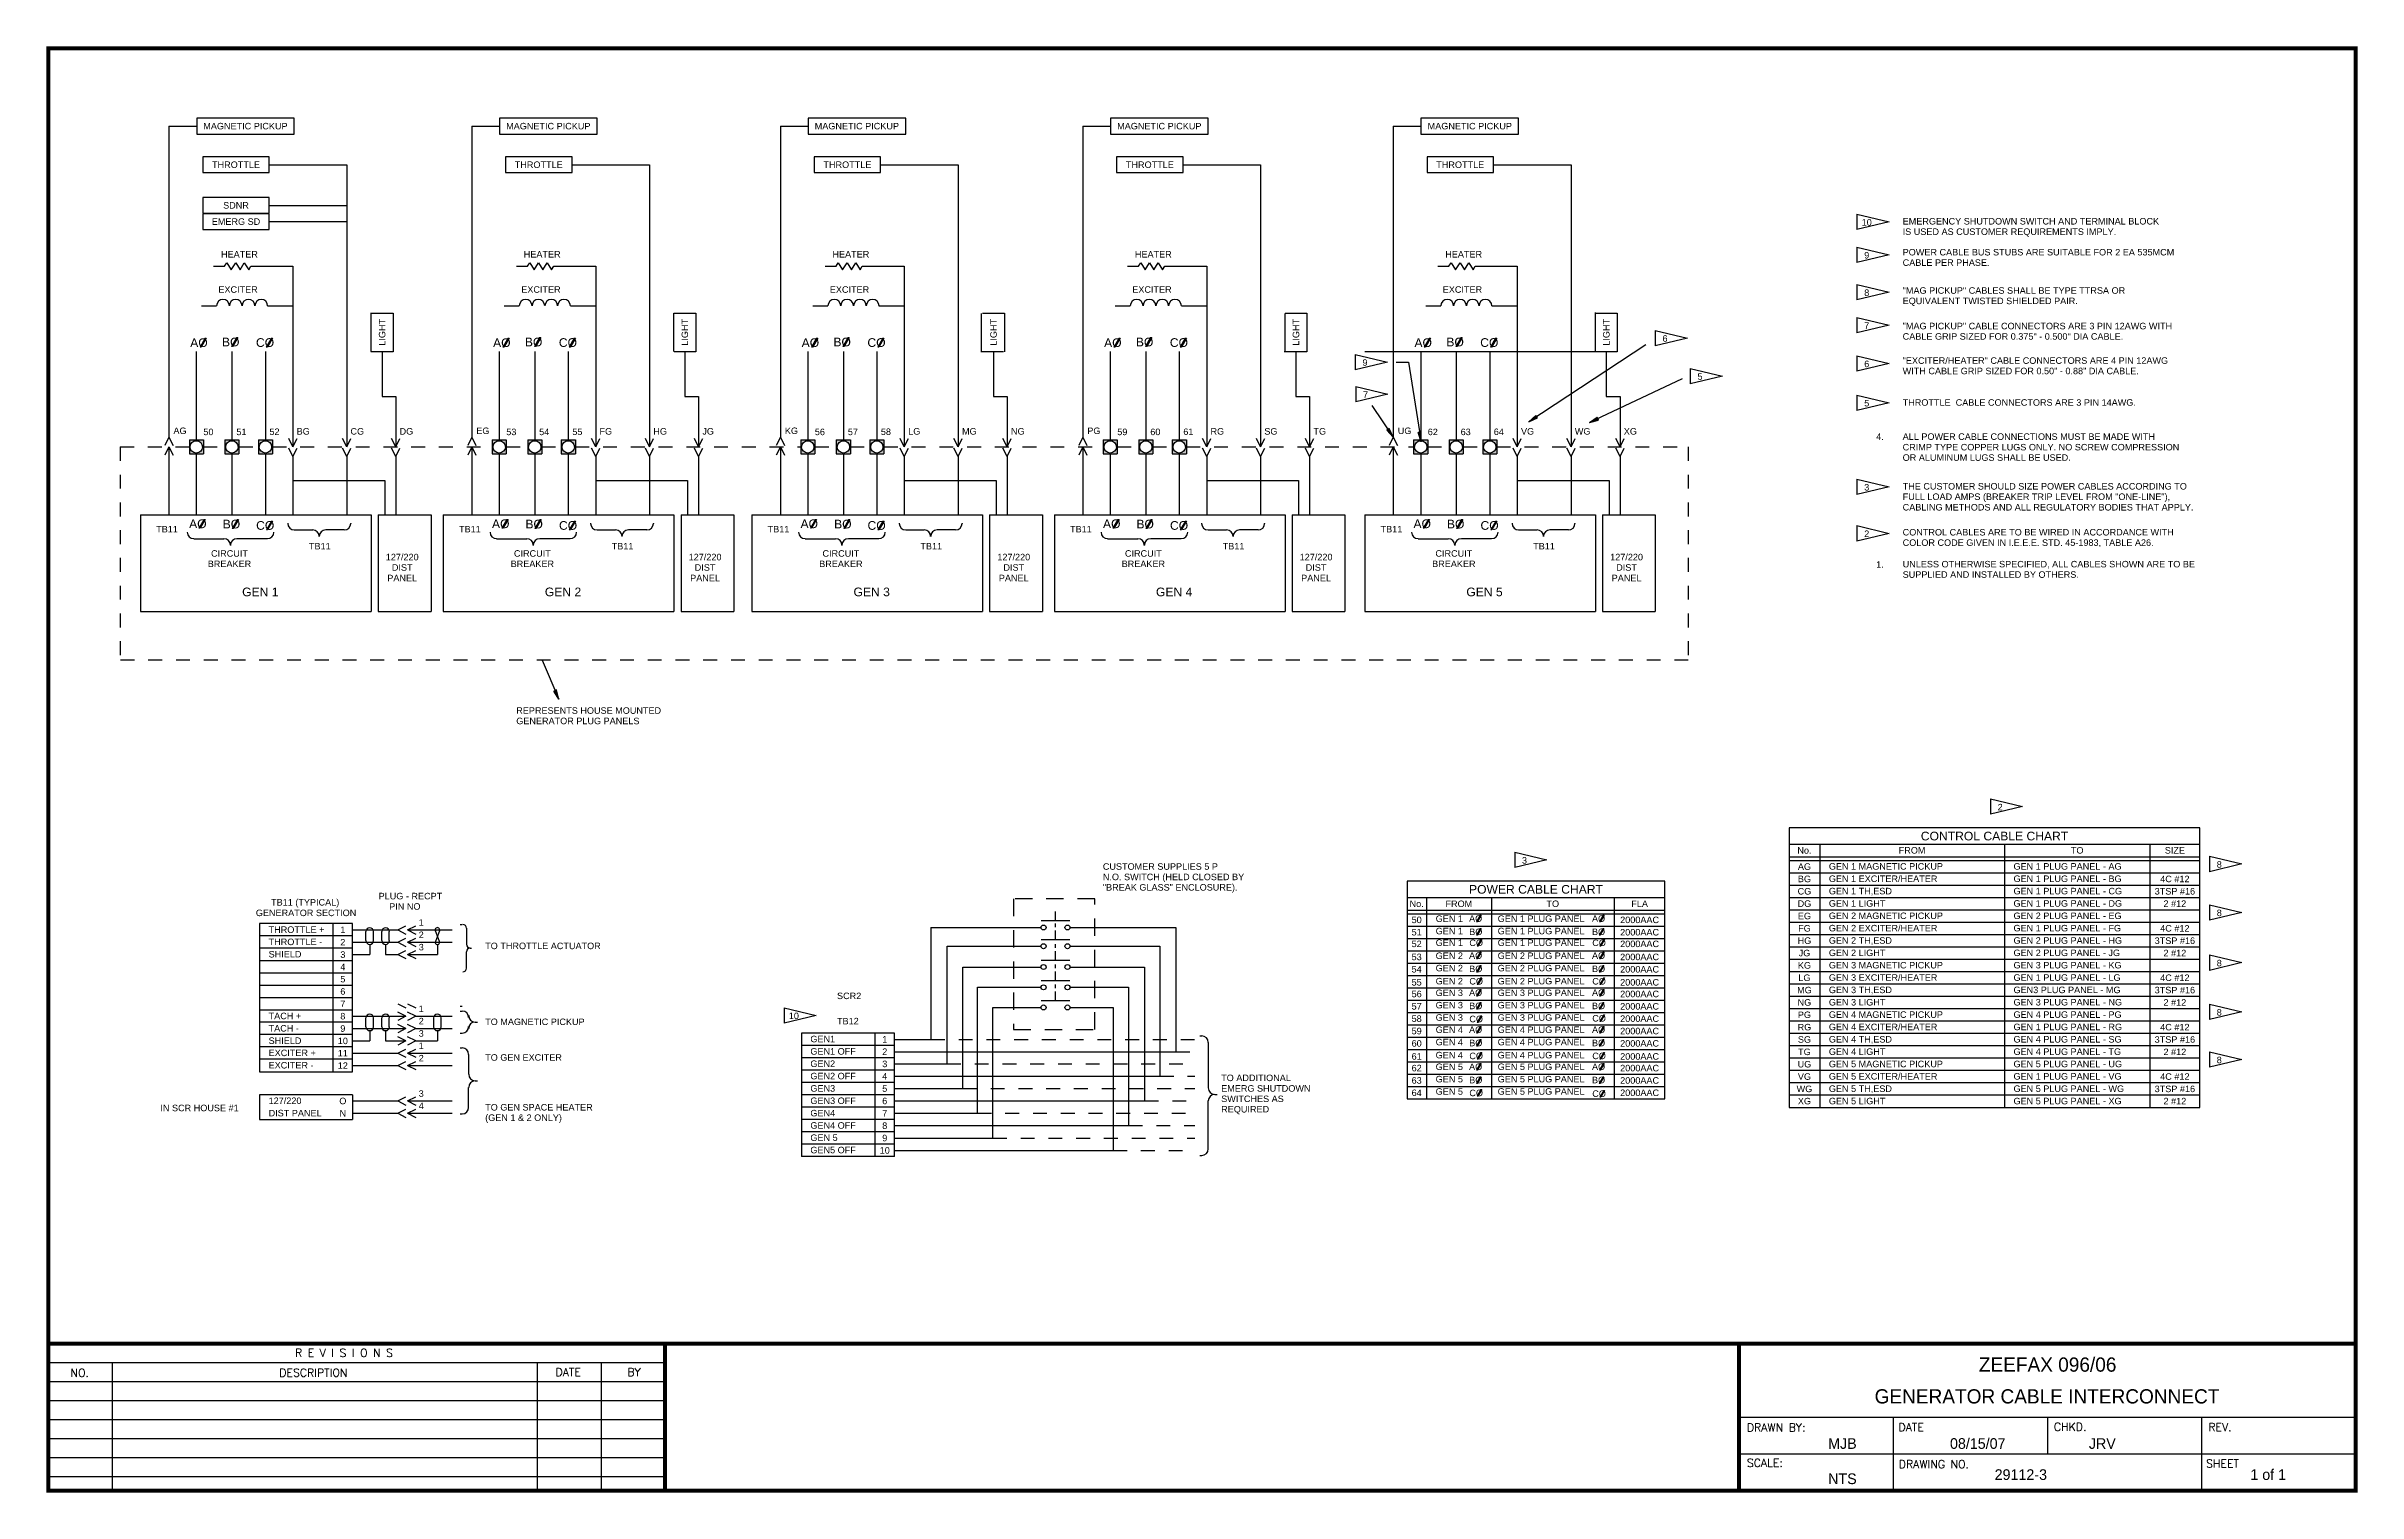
# Model space of a CAD drawing. Extents: x 1.6 to 18.3, y -2.5 to 8.
import ezdxf
from ezdxf.enums import TextEntityAlignment as Align

# ---------------------------------------------------------------- set-up
doc = ezdxf.new("R2010")
doc.units = 0
doc.header["$MEASUREMENT"] = 0
doc.linetypes.add('DASHED2', pattern=[0.375, 0.25, -0.125])
doc.layers.get('0').update_dxf_attribs({"linetype": 'CONTINUOUS'})
doc.layers.add('DRAWING', color=7, linetype='CONTINUOUS')
doc.styles.add('A1', font='A1.shx')
doc.styles.add('ROMAND', font='ROMAND.shx')
doc.styles.get("Standard").update_dxf_attribs({"font": 'ARIAL.TTF'})

msp = doc.modelspace()

# ---------------------------------------------------------------- texts
at = {"color": 7}
for s, height, style, p in [('R E V I S I O N S', 0.05763, 'ROMAND', (3.429, -1.471)), ('NO.', 0.0576, 'ROMAND', (1.811, -1.615)), ('DESCRIPTION', 0.05763, 'ROMAND', (3.316, -1.614)), ('DATE', 0.0576, 'ROMAND', (5.307, -1.61)), ('BY', 0.0576, 'ROMAND', (5.825, -1.609)), ('GENERATOR CABLE INTERCONNECT', 0.10259, 'A1', (14.815, -1.807)), ('DRAWN BY:', 0.0576, 'ROMAND', (13.894, -2.009)), ('DATE', 0.0576, 'ROMAND', (14.987, -2.007)), ('CHKD.', 0.0576, 'ROMAND', (16.107, -2.004)), ('REV.', 0.0576, 'ROMAND', (17.22, -2.006)), ('MJB', 0.0769, 'A1', (14.48, -2.134)), ('08/15/07', 0.0769, 'A1', (15.358, -2.134)), ('JRV', 0.0769, 'A1', (16.359, -2.134)), ('SCALE:', 0.0576, 'ROMAND', (13.894, -2.264)), ('NTS', 0.0769, 'A1', (14.48, -2.388)), ('DRAWING NO.', 0.05763, 'ROMAND', (14.989, -2.273)), ('29112-3', 0.0769, 'A1', (15.68, -2.358)), ('SHEET', 0.0576, 'ROMAND', (17.204, -2.269)), ('1 of 1', 0.0769, 'A1', (17.523, -2.358))]:
    msp.add_text(s, height=height, dxfattribs=dict(at, style=style)).set_placement(p)
at = {"color": 7, "style": 'A1'}
msp.add_text('ZEEFAX 096/06', height=0.10259, dxfattribs=at).set_placement((16.062, -1.578), align=Align.CENTER)
at = {"layer": 'DRAWING', "color": 7}
for s, height, p in [('MAGNETIC PICKUP', 0.04688, (3.072, 7.398)), ('MAGNETIC PICKUP', 0.04688, (5.255, 7.398)), ('MAGNETIC PICKUP', 0.04688, (7.479, 7.398)), ('MAGNETIC PICKUP', 0.04688, (9.659, 7.398)), ('MAGNETIC PICKUP', 0.04688, (11.897, 7.398)), ('THROTTLE', 0.0469, (3.004, 7.12)), ('THROTTLE', 0.0469, (5.186, 7.12)), ('THROTTLE', 0.0469, (7.411, 7.12)), ('THROTTLE', 0.0469, (9.591, 7.12)), ('THROTTLE', 0.0469, (11.828, 7.12)), ('SDNR', 0.0469, (3.004, 6.827)), ('EMERG SD', 0.0469, (3.004, 6.71)), ('No.', 0.0469, (14.309, 2.179)), ('FROM', 0.0469, (15.085, 2.179)), ('CONTROL CABLE CHART', 0.0625, (15.679, 2.282)), ('TO', 0.0469, (16.275, 2.179)), ('SIZE', 0.0469, (16.979, 2.179)), ('AG', 0.0469, (14.309, 2.062)), ('POWER CABLE CHART', 0.0625, (12.374, 1.898)), ('CG', 0.0469, (14.309, 1.884)), ('BG', 0.0469, (14.309, 1.973)), ('3TSP #16', 0.0469, (16.979, 1.884)), ('4C #12', 0.0469, (16.979, 1.973)), ('No.', 0.0469, (11.514, 1.794)), ('50', 0.0469, (11.514, 1.678)), ('FROM', 0.0469, (11.818, 1.794)), ('TO', 0.0469, (12.495, 1.794)), ('2000AAC', 0.0469, (13.121, 1.678)), ('FLA', 0.0469, (13.121, 1.794)), ('DG', 0.0469, (14.309, 1.795)), ('EG', 0.0469, (14.309, 1.706)), ('2 #12', 0.0469, (16.979, 1.795)), ('2', 0.0469, (3.774, 1.517)), ('1', 0.0469, (3.774, 1.606)), ('51', 0.0469, (11.514, 1.589)), ('52', 0.0469, (11.514, 1.505)), ('2000AAC', 0.0469, (13.121, 1.589)), ('2000AAC', 0.0469, (13.121, 1.505)), ('HG', 0.0469, (14.309, 1.528)), ('FG', 0.0469, (14.309, 1.617)), ('3TSP #16', 0.0469, (16.979, 1.528)), ('4C #12', 0.0469, (16.979, 1.617)), ('4', 0.0469, (3.774, 1.339)), ('3', 0.0469, (3.774, 1.428)), ('53', 0.0469, (11.514, 1.411)), ('54', 0.0469, (11.514, 1.322)), ('2000AAC', 0.0469, (13.121, 1.411)), ('2000AAC', 0.0469, (13.121, 1.322)), ('KG', 0.0469, (14.309, 1.35)), ('JG', 0.0469, (14.309, 1.439)), ('2 #12', 0.0469, (16.979, 1.439)), ('5', 0.0469, (3.774, 1.251)), ('6', 0.0469, (3.774, 1.162)), ('55', 0.0469, (11.514, 1.228)), ('56', 0.0469, (11.514, 1.144)), ('2000AAC', 0.0469, (13.121, 1.228)), ('2000AAC', 0.0469, (13.121, 1.144)), ('MG', 0.0469, (14.309, 1.172)), ('LG', 0.0469, (14.309, 1.261)), ('3TSP #16', 0.0469, (16.979, 1.172)), ('4C #12', 0.0469, (16.979, 1.261)), ('7', 0.0469, (3.774, 1.073)), ('8', 0.0469, (3.774, 0.984)), ('57', 0.0469, (11.514, 1.055)), ('2000AAC', 0.0469, (13.121, 1.055)), ('NG', 0.0469, (14.309, 1.083)), ('PG', 0.0469, (14.309, 0.994)), ('2 #12', 0.0469, (16.979, 1.083)), ('9', 0.0469, (3.774, 0.895)), ('1', 0.0469, (7.68, 0.817)), ('58', 0.0469, (11.514, 0.966)), ('59', 0.0469, (11.514, 0.877)), ('2000AAC', 0.0469, (13.121, 0.966)), ('2000AAC', 0.0469, (13.121, 0.877)), ('RG', 0.0469, (14.309, 0.905)), ('SG', 0.0469, (14.309, 0.816)), ('3TSP #16', 0.0469, (16.979, 0.816)), ('4C #12', 0.0469, (16.979, 0.905)), ('10', 0.0469, (3.774, 0.806)), ('11', 0.0469, (3.774, 0.717)), ('2', 0.0469, (7.68, 0.728)), ('60', 0.0469, (11.514, 0.788)), ('61', 0.0469, (11.514, 0.694)), ('2000AAC', 0.0469, (13.121, 0.788)), ('2000AAC', 0.0469, (13.121, 0.694)), ('TG', 0.0469, (14.309, 0.727)), ('2 #12', 0.0469, (16.979, 0.727)), ('12', 0.0469, (3.774, 0.628)), ('4', 0.0469, (7.68, 0.551)), ('3', 0.0469, (7.68, 0.64)), ('62', 0.0469, (11.514, 0.61)), ('63', 0.0469, (11.514, 0.521)), ('2000AAC', 0.0469, (13.121, 0.61)), ('2000AAC', 0.0469, (13.121, 0.521)), ('VG', 0.0469, (14.309, 0.549)), ('UG', 0.0469, (14.309, 0.638)), ('4C #12', 0.0469, (16.979, 0.549)), ('O', 0.0469, (3.774, 0.373)), ('5', 0.0469, (7.68, 0.462)), ('6', 0.0469, (7.68, 0.373)), ('64', 0.0469, (11.514, 0.432)), ('2000AAC', 0.0469, (13.121, 0.432)), ('WG', 0.0469, (14.309, 0.46)), ('XG', 0.0469, (14.309, 0.372)), ('3TSP #16', 0.0469, (16.979, 0.46)), ('2 #12', 0.0469, (16.979, 0.372)), ('N', 0.0469, (3.774, 0.284)), ('8', 0.0469, (7.68, 0.195)), ('7', 0.0469, (7.68, 0.284)), ('10', 0.0469, (7.68, 0.017)), ('9', 0.0469, (7.68, 0.106))]:
    msp.add_text(s, height=height, dxfattribs=at).set_placement(p, align=Align.MIDDLE_CENTER)
for s, p in [('10', (14.758, 6.681)), ('9', (14.758, 6.444)), ('8', (14.758, 6.174)), ('6', (13.304, 5.844)), ('7', (14.758, 5.937)), ('9', (11.142, 5.671)), ('6', (14.758, 5.661)), ('5', (13.556, 5.57)), ('7', (11.145, 5.439)), ('5', (14.758, 5.378)), ('3', (14.758, 4.772)), ('TB11', (2.507, 4.47)), ('TB11', (4.69, 4.47)), ('TB11', (6.914, 4.47)), ('TB11', (9.094, 4.47)), ('TB11', (11.332, 4.47)), ('CIRCUIT', (2.957, 4.295)), ('TB11', (3.608, 4.347)), ('CIRCUIT', (5.14, 4.295)), ('TB11', (5.79, 4.347)), ('CIRCUIT', (7.364, 4.295)), ('TB11', (8.015, 4.347)), ('CIRCUIT', (9.544, 4.295)), ('TB11', (10.194, 4.347)), ('CIRCUIT', (11.782, 4.295)), ('TB11', (12.432, 4.347)), ('2', (14.758, 4.437)), ('BREAKER', (2.957, 4.22)), ('127/220', (4.202, 4.269)), ('PANEL', (4.202, 4.118)), ('DIST', (4.202, 4.194)), ('BREAKER', (5.14, 4.22)), ('127/220', (6.385, 4.269)), ('PANEL', (6.385, 4.118)), ('DIST', (6.385, 4.194)), ('BREAKER', (7.364, 4.22)), ('127/220', (8.61, 4.269)), ('PANEL', (8.61, 4.118)), ('DIST', (8.61, 4.194)), ('BREAKER', (9.544, 4.22)), ('127/220', (10.789, 4.269)), ('PANEL', (10.789, 4.118)), ('DIST', (10.789, 4.194)), ('BREAKER', (11.782, 4.22)), ('127/220', (13.027, 4.269)), ('PANEL', (13.027, 4.118)), ('DIST', (13.027, 4.194)), ('2', (15.72, 2.467)), ('3', (12.291, 2.083)), ('8', (17.299, 2.054)), ('8', (17.299, 1.705)), ('8', (17.299, 1.343)), ('10', (7.025, 0.963)), ('8', (17.299, 0.988)), ('8', (17.299, 0.645))]:
    msp.add_text(s, height=0.0469, dxfattribs=at).set_placement(p, align=Align.CENTER)
for s, height, p in [('EMERGENCY SHUTDOWN SWITCH AND TERMINAL BLOCK', 0.04688, (15.017, 6.689)), ('HEATER', 0.0469, (2.896, 6.451)), ('HEATER', 0.0469, (5.078, 6.451)), ('HEATER', 0.0469, (7.303, 6.451)), ('HEATER', 0.0469, (9.483, 6.451)), ('HEATER', 0.0469, (11.72, 6.451)), ('POWER CABLE BUS STUBS ARE SUITABLE FOR 2 EA 535MCM', 0.04688, (15.017, 6.466)), ('IS USED AS CUSTOMER REQUIREMENTS IMPLY.', 0.04688, (15.017, 6.614)), ('CABLE PER PHASE.', 0.04688, (15.017, 6.391)), ('EXCITER', 0.0469, (2.877, 6.197)), ('EXCITER', 0.0469, (5.06, 6.197)), ('EXCITER', 0.0469, (7.284, 6.197)), ('EXCITER', 0.0469, (9.464, 6.197)), ('EXCITER', 0.0469, (11.702, 6.197)), ('"MAG PICKUP" CABLES SHALL BE TYPE TTRSA OR', 0.04688, (15.017, 6.19)), ('EQUIVALENT TWISTED SHIELDED PAIR.', 0.04688, (15.017, 6.115)), ('"MAG PICKUP" CABLE CONNECTORS ARE 3 PIN 12AWG WITH', 0.04688, (15.017, 5.934)), ('CABLE GRIP SIZED FOR 0.375" - 0.500" DIA CABLE.', 0.04688, (15.017, 5.859)), ('"EXCITER/HEATER" CABLE CONNECTORS ARE 4 PIN 12AWG', 0.04688, (15.017, 5.685)), ('WITH CABLE GRIP SIZED FOR 0.50" - 0.88" DIA CABLE.', 0.04688, (15.017, 5.61)), ('THROTTLE  CABLE CONNECTORS ARE 3 PIN 14AWG.', 0.04688, (15.017, 5.383)), ('AG', 0.0469, (2.553, 5.179)), ('50', 0.0469, (2.769, 5.171)), ('51', 0.0469, (3.007, 5.171)), ('52', 0.0469, (3.245, 5.172)), ('BG', 0.0469, (3.441, 5.175)), ('CG', 0.0469, (3.829, 5.175)), ('DG', 0.0469, (4.183, 5.175)), ('EG', 0.0469, (4.736, 5.179)), ('53', 0.0469, (4.952, 5.171)), ('54', 0.0469, (5.189, 5.171)), ('55', 0.0469, (5.428, 5.172)), ('FG', 0.0469, (5.624, 5.175)), ('HG', 0.0469, (6.012, 5.175)), ('JG', 0.0469, (6.365, 5.175)), ('KG', 0.0469, (6.96, 5.179)), ('56', 0.0469, (7.176, 5.171)), ('57', 0.0469, (7.414, 5.171)), ('58', 0.0469, (7.652, 5.172)), ('LG', 0.0469, (7.849, 5.175)), ('MG', 0.0469, (8.237, 5.175)), ('NG', 0.0469, (8.59, 5.175)), ('PG', 0.0469, (9.14, 5.179)), ('59', 0.0469, (9.356, 5.171)), ('60', 0.0469, (9.594, 5.171)), ('61', 0.0469, (9.832, 5.172)), ('RG', 0.0469, (10.028, 5.175)), ('SG', 0.0469, (10.416, 5.175)), ('TG', 0.0469, (10.77, 5.175)), ('UG', 0.0469, (11.378, 5.179)), ('62', 0.0469, (11.594, 5.171)), ('63', 0.0469, (11.831, 5.171)), ('64', 0.0469, (12.07, 5.172)), ('VG', 0.0469, (12.266, 5.175)), ('WG', 0.0469, (12.654, 5.175)), ('XG', 0.0469, (13.007, 5.175)), ('4.', 0.0469, (14.826, 5.137)), ('ALL POWER CABLE CONNECTIONS MUST BE MADE WITH', 0.04688, (15.017, 5.137)), ('CRIMP TYPE COPPER LUGS ONLY. NO SCREW COMPRESSION', 0.04688, (15.017, 5.061)), ('OR ALUMINUM LUGS SHALL BE USED.', 0.04688, (15.017, 4.986)), ('THE CUSTOMER SHOULD SIZE POWER CABLES ACCORDING TO', 0.04688, (15.017, 4.779)), ('CABLING METHODS AND ALL REGULATORY BODIES THAT APPLY.', 0.04688, (15.017, 4.628)), ('FULL LOAD AMPS (BREAKER TRIP LEVEL FROM "ONE-LINE"),', 0.04688, (15.017, 4.704)), ('CONTROL CABLES ARE TO BE WIRED IN ACCORDANCE WITH', 0.04688, (15.017, 4.448)), ('COLOR CODE GIVEN IN I.E.E.E. STD. 45-1983, TABLE A26.', 0.04688, (15.017, 4.373)), ('1.', 0.0469, (14.826, 4.216)), ('SUPPLIED AND INSTALLED BY OTHERS. ', 0.04688, (15.017, 4.143)), ('UNLESS OTHERWISE SPECIFIED, ALL CABLES SHOWN ARE TO BE', 0.04688, (15.017, 4.218)), ('GEN 1', 0.0625, (3.048, 4.01)), ('GEN 2', 0.0625, (5.23, 4.01)), ('GEN 3', 0.0625, (7.455, 4.01)), ('GEN 4', 0.0625, (9.635, 4.01)), ('GEN 5', 0.0625, (11.872, 4.01)), ('REPRESENTS HOUSE MOUNTED', 0.04688, (5.024, 3.163)), ('GENERATOR PLUG PANELS', 0.04688, (5.024, 3.088)), ('CUSTOMER SUPPLIES 5 P', 0.04688, (9.252, 2.039)), ('N.O. SWITCH (HELD CLOSED BY', 0.04688, (9.252, 1.964)), ('GEN 1 MAGNETIC PICKUP', 0.04688, (14.485, 2.04)), ('GEN 1 EXCITER/HEATER', 0.04688, (14.485, 1.951)), ('GEN 1 PLUG PANEL - AG', 0.04688, (15.816, 2.04)), ('PLUG - RECPT', 0.04688, (4.032, 1.826)), ('"BREAK GLASS" ENCLOSURE).', 0.04688, (9.252, 1.889)), ('GEN 1 TH,ESD', 0.04688, (14.485, 1.862)), ('GEN 1 PLUG PANEL - BG', 0.04688, (15.816, 1.951)), ('GEN 1 PLUG PANEL - CG', 0.04688, (15.816, 1.862)), ('GENERATOR SECTION', 0.04688, (3.147, 1.705)), ('TB11 (TYPICAL)', 0.04688, (3.257, 1.781)), ('PIN NO', 0.0469, (4.108, 1.751)), ('1', 0.0469, (4.321, 1.636)), ('GEN 1', 0.0469, (11.651, 1.663)), ('GEN 1 PLUG PANEL', 0.04688, (12.098, 1.663)), ('GEN 1 LIGHT', 0.04688, (14.485, 1.773)), ('GEN 2 MAGNETIC PICKUP', 0.04688, (14.485, 1.684)), ('GEN 1 PLUG PANEL - DG', 0.04688, (15.816, 1.773)), ('GEN 2 PLUG PANEL - EG', 0.04688, (15.816, 1.684)), ('THROTTLE +', 0.0469, (3.239, 1.584)), ('THROTTLE -', 0.0469, (3.239, 1.496)), ('3', 0.0469, (4.321, 1.458)), ('2', 0.0469, (4.321, 1.547)), ('TO THROTTLE ACTUATOR', 0.04688, (4.8, 1.467)), ('GEN 1', 0.0469, (11.651, 1.574)), ('GEN 1', 0.0469, (11.651, 1.49)), ('GEN 1 PLUG PANEL', 0.04688, (12.098, 1.574)), ('GEN 1 PLUG PANEL', 0.04688, (12.098, 1.49)), ('GEN 2 EXCITER/HEATER', 0.04688, (14.485, 1.595)), ('GEN 2 TH,ESD', 0.04688, (14.485, 1.506)), ('GEN 1 PLUG PANEL - FG', 0.04688, (15.816, 1.595)), ('GEN 2 PLUG PANEL - HG', 0.04688, (15.816, 1.506)), ('SHIELD', 0.0469, (3.239, 1.407)), ('GEN 2', 0.0469, (11.651, 1.396)), ('GEN 2', 0.0469, (11.651, 1.307)), ('GEN 2 PLUG PANEL', 0.04688, (12.098, 1.396)), ('GEN 2 PLUG PANEL', 0.04688, (12.098, 1.307)), ('GEN 2 LIGHT', 0.04688, (14.485, 1.417)), ('GEN 3 MAGNETIC PICKUP', 0.04688, (14.485, 1.328)), ('GEN 2 PLUG PANEL - JG', 0.04688, (15.816, 1.417)), ('GEN 3 PLUG PANEL - KG', 0.04688, (15.816, 1.328)), ('GEN 2', 0.0469, (11.651, 1.213)), ('GEN 3', 0.0469, (11.651, 1.129)), ('GEN 2 PLUG PANEL', 0.04688, (12.098, 1.213)), ('GEN 3 PLUG PANEL', 0.04688, (12.098, 1.129)), ('GEN 3 EXCITER/HEATER', 0.04688, (14.485, 1.239)), ('GEN 3 TH,ESD', 0.04688, (14.485, 1.15)), ('GEN 1 PLUG PANEL - LG', 0.04688, (15.816, 1.239)), ('GEN3 PLUG PANEL - MG', 0.04688, (15.816, 1.15)), ('TACH +', 0.0469, (3.239, 0.962)), ('1', 0.0469, (4.321, 1.014)), ('SCR2', 0.0469, (7.336, 1.107)), ('GEN 3', 0.0469, (11.651, 1.04)), ('GEN 3 PLUG PANEL', 0.04688, (12.098, 1.04)), ('GEN 3 LIGHT', 0.04688, (14.485, 1.061)), ('GEN 4 MAGNETIC PICKUP', 0.04688, (14.485, 0.972)), ('GEN 3 PLUG PANEL - NG', 0.04688, (15.816, 1.061)), ('GEN 4 PLUG PANEL - PG', 0.04688, (15.816, 0.972)), ('TACH -', 0.0469, (3.239, 0.873)), ('3', 0.0469, (4.321, 0.836)), ('2', 0.0469, (4.321, 0.925)), ('TO MAGNETIC PICKUP', 0.04688, (4.8, 0.92)), ('GEN1 ', 0.0469, (7.144, 0.796)), ('TB12', 0.0469, (7.336, 0.925)), ('GEN 3', 0.0469, (11.651, 0.951)), ('GEN 4', 0.0469, (11.651, 0.863)), ('GEN 3 PLUG PANEL', 0.04688, (12.098, 0.951)), ('GEN 4 PLUG PANEL', 0.04688, (12.098, 0.863)), ('GEN 4 EXCITER/HEATER', 0.04688, (14.485, 0.883)), ('GEN 4 TH,ESD', 0.04688, (14.485, 0.794)), ('GEN 1 PLUG PANEL - RG', 0.04688, (15.816, 0.883)), ('GEN 4 PLUG PANEL - SG', 0.04688, (15.816, 0.794)), ('SHIELD', 0.0469, (3.239, 0.784)), ('EXCITER +', 0.0469, (3.239, 0.696)), ('2', 0.0469, (4.321, 0.658)), ('1', 0.0469, (4.321, 0.747)), ('TO GEN EXCITER', 0.04688, (4.8, 0.663)), ('GEN1 OFF', 0.0469, (7.144, 0.707)), ('GEN 4', 0.0469, (11.651, 0.774)), ('GEN 4', 0.0469, (11.651, 0.68)), ('GEN 4 PLUG PANEL', 0.04688, (12.098, 0.774)), ('GEN 4 PLUG PANEL', 0.04688, (12.098, 0.68)), ('GEN 4 LIGHT', 0.04688, (14.485, 0.705)), ('GEN 4 PLUG PANEL - TG', 0.04688, (15.816, 0.705)), ('EXCITER -', 0.0469, (3.239, 0.607)), ('GEN2', 0.0469, (7.144, 0.618)), ('GEN2 OFF', 0.0469, (7.144, 0.529)), ('TO ADDITIONAL', 0.04688, (10.105, 0.516)), ('GEN 5', 0.0469, (11.651, 0.596)), ('GEN 5', 0.0469, (11.651, 0.507)), ('GEN 5 PLUG PANEL', 0.04688, (12.098, 0.596)), ('GEN 5 PLUG PANEL', 0.04688, (12.098, 0.507)), ('GEN 5 MAGNETIC PICKUP', 0.04688, (14.485, 0.616)), ('GEN 5 EXCITER/HEATER', 0.04688, (14.485, 0.527)), ('GEN 5 PLUG PANEL - UG', 0.04688, (15.816, 0.616)), ('GEN 1 PLUG PANEL - VG', 0.04688, (15.816, 0.527)), ('IN SCR HOUSE #1', 0.04688, (2.459, 0.299)), ('127/220', 0.0469, (3.239, 0.351)), ('4', 0.0469, (4.321, 0.314)), ('3', 0.0469, (4.321, 0.403)), ('TO GEN SPACE HEATER', 0.04688, (4.8, 0.304)), ('GEN3', 0.0469, (7.144, 0.44)), ('GEN3 OFF', 0.0469, (7.144, 0.351)), ('SWITCHES AS', 0.04688, (10.105, 0.365)), ('EMERG SHUTDOWN', 0.04688, (10.105, 0.44)), ('REQUIRED', 0.0469, (10.105, 0.29)), ('GEN 5', 0.0469, (11.651, 0.418)), ('GEN 5 PLUG PANEL', 0.04688, (12.098, 0.418)), ('GEN 5 TH,ESD', 0.04688, (14.485, 0.438)), ('GEN 5 LIGHT', 0.04688, (14.485, 0.349)), ('GEN 5 PLUG PANEL - WG', 0.04688, (15.816, 0.438)), ('GEN 5 PLUG PANEL - XG', 0.04688, (15.816, 0.349)), ('DIST PANEL', 0.0469, (3.239, 0.262)), ('(GEN 1 & 2 ONLY)', 0.04688, (4.8, 0.229)), ('GEN4', 0.0469, (7.144, 0.262)), ('GEN4 OFF', 0.0469, (7.144, 0.173)), ('GEN 5', 0.0469, (7.144, 0.085)), ('GEN5 OFF', 0.0469, (7.144, -0.004))]:
    msp.add_text(s, height=height, dxfattribs=at).set_placement(p)
for p in [(4.057, 5.912), (6.239, 5.912), (8.464, 5.912), (10.644, 5.912), (12.881, 5.912)]:
    msp.add_text('LIGHT', height=0.0469, rotation=90, dxfattribs=at).set_placement(p, align=Align.MIDDLE_CENTER)

# ---------------------------------------------------------------- blocks, each defined once
blk = doc.blocks.new('resistor')
for p, q in [((0, 0), (0.016, 0.025)), ((0.016, 0.025), (0.047, -0.025)), ((0.047, -0.025), (0.08, 0.025)), ((0.08, 0.025), (0.111, -0.025)), ((0.111, -0.025), (0.142, 0.025)), ((0.142, 0.025), (0.174, -0.025)), ((0.174, -0.025), (0.189, 0))]:
    blk.add_line(p, q)
blk = doc.blocks.new('coil')
for centre in [(0.046, 0), (0.138, 0), (0.23, 0), (0.322, 0)]:
    blk.add_arc(centre, 0.046, 0, 180)
blk = doc.blocks.new('A_phase')
h = blk.add_hatch(color=256)
h.paths.add_polyline_path([(0.1, -0.033), (0.108, -0.033), (0.145, 0.031), (0.137, 0.031)], flags=16)
h.paths.add_polyline_path([(0.01, -0.05), (0.165, -0.05), (0.165, 0.047), (0.01, 0.047)], flags=9)
for p, q in [((0.137, 0.031), (0.1, -0.033)), ((0.145, 0.031), (0.108, -0.033)), ((0.137, 0.031), (0.145, 0.031)), ((0.108, -0.033), (0.1, -0.033))]:
    blk.add_line(p, q)
blk.add_text('AO', height=0.0625).set_placement((0.029, -0.032))
blk = doc.blocks.new('B_phase')
h = blk.add_hatch(color=256)
h.paths.add_polyline_path([(0.094, -0.031), (0.101, -0.031), (0.139, 0.033), (0.131, 0.033)], flags=16)
h.paths.add_polyline_path([(0.01, -0.048), (0.158, -0.048), (0.158, 0.049), (0.01, 0.049)], flags=9)
for p, q in [((0.131, 0.033), (0.094, -0.031)), ((0.139, 0.033), (0.101, -0.031)), ((0.131, 0.033), (0.139, 0.033)), ((0.101, -0.031), (0.094, -0.031))]:
    blk.add_line(p, q)
blk.add_text('BO', height=0.0625).set_placement((0.025, -0.03))
blk = doc.blocks.new('C_phase')
h = blk.add_hatch(color=256)
h.paths.add_polyline_path([(0.099, -0.026), (0.107, -0.026), (0.144, 0.038), (0.136, 0.038)], flags=16)
h.paths.add_polyline_path([(0.013, -0.043), (0.168, -0.043), (0.168, 0.054), (0.013, 0.054)], flags=9)
for p, q in [((0.136, 0.038), (0.099, -0.026)), ((0.144, 0.038), (0.107, -0.026)), ((0.136, 0.038), (0.144, 0.038)), ((0.107, -0.026), (0.099, -0.026))]:
    blk.add_line(p, q)
blk.add_text('CO', height=0.0625).set_placement((0.025, -0.025))
blk = doc.blocks.new('pot_arrow')
blk.add_hatch(color=256).paths.add_polyline_path([(-0.068, 0.011), (-0.068, -0.011), (0, 0)])
for p, q in [((-0.068, 0.011), (-0.068, -0.011)), ((0, 0), (-0.068, 0.011)), ((0, 0), (-0.068, -0.011))]:
    blk.add_line(p, q)

# ---------------------------------------------------------------- hatches: boundary and pattern name
at = {"layer": 'DRAWING'}
h = msp.add_hatch(color=7, dxfattribs=at)
h.paths.add_polyline_path([(3.267, 5.137), (3.166, 5.137), (3.166, 5.036), (3.267, 5.036)])
h.paths.add_polyline_path([(3.172, 5.086, -1), (3.261, 5.086, -1)], flags=16)
h.paths.add_polyline_path([(3.025, 5.137), (2.924, 5.137), (2.924, 5.036), (3.025, 5.036)])
h.paths.add_polyline_path([(2.93, 5.086, -1), (3.019, 5.086, -1)], flags=16)
h.paths.add_polyline_path([(2.769, 5.137), (2.668, 5.137), (2.668, 5.036), (2.769, 5.036)])
h.paths.add_polyline_path([(2.674, 5.086, -1), (2.763, 5.086, -1)], flags=16)
h = msp.add_hatch(color=7, dxfattribs=at)
h.paths.add_polyline_path([(7.176, 5.137), (7.075, 5.137), (7.075, 5.036), (7.176, 5.036)])
h.paths.add_polyline_path([(7.081, 5.086, -1), (7.17, 5.086, -1)], flags=16)
h.paths.add_polyline_path([(7.432, 5.137), (7.331, 5.137), (7.331, 5.036), (7.432, 5.036)])
h.paths.add_polyline_path([(7.337, 5.086, -1), (7.426, 5.086, -1)], flags=16)
h.paths.add_polyline_path([(7.674, 5.137), (7.573, 5.137), (7.573, 5.036), (7.674, 5.036)])
h.paths.add_polyline_path([(7.579, 5.086, -1), (7.668, 5.086, -1)], flags=16)
h.paths.add_polyline_path([(5.45, 5.137), (5.348, 5.137), (5.348, 5.036), (5.45, 5.036)])
h.paths.add_polyline_path([(5.355, 5.086, -1), (5.443, 5.086, -1)], flags=16)
h.paths.add_polyline_path([(5.208, 5.137), (5.107, 5.137), (5.107, 5.036), (5.208, 5.036)])
h.paths.add_polyline_path([(5.113, 5.086, -1), (5.202, 5.086, -1)], flags=16)
h.paths.add_polyline_path([(4.952, 5.137), (4.85, 5.137), (4.85, 5.036), (4.952, 5.036)])
h.paths.add_polyline_path([(4.857, 5.086, -1), (4.945, 5.086, -1)], flags=16)
h = msp.add_hatch(color=7, dxfattribs=at)
h.paths.add_polyline_path([(11.499, 5.086, -0.427958), (11.545, 5.131), (11.543, 5.137), (11.492, 5.137), (11.492, 5.036), (11.594, 5.036), (11.594, 5.137), (11.547, 5.137), (11.547, 5.13, -0.387066), (11.587, 5.086, -1)])
h.paths.add_polyline_path([(11.85, 5.137), (11.749, 5.137), (11.749, 5.036), (11.85, 5.036)])
h.paths.add_polyline_path([(11.755, 5.086, -1), (11.844, 5.086, -1)], flags=16)
h.paths.add_polyline_path([(12.091, 5.137), (11.99, 5.137), (11.99, 5.036), (12.091, 5.036)])
h.paths.add_polyline_path([(11.997, 5.086, -1), (12.085, 5.086, -1)], flags=16)
h.paths.add_polyline_path([(9.854, 5.137), (9.752, 5.137), (9.752, 5.036), (9.854, 5.036)])
h.paths.add_polyline_path([(9.759, 5.086, -1), (9.847, 5.086, -1)], flags=16)
h.paths.add_polyline_path([(9.612, 5.137), (9.511, 5.137), (9.511, 5.036), (9.612, 5.036)])
h.paths.add_polyline_path([(9.517, 5.086, -1), (9.606, 5.086, -1)], flags=16)
h.paths.add_polyline_path([(9.356, 5.137), (9.255, 5.137), (9.255, 5.036), (9.356, 5.036)])
h.paths.add_polyline_path([(9.261, 5.086, -1), (9.35, 5.086, -1)], flags=16)

# ---------------------------------------------------------------- linework, layer by layer
at = {"color": 7}
for p, q in [((1.651, -1.376), (1.651, -2.436)), ((1.651, -1.512), (6.096, -1.512)), ((1.651, -1.649), (6.096, -1.649)), ((2.112, -1.512), (2.112, -2.436)), ((5.174, -1.512), (5.174, -2.436)), ((5.635, -1.512), (5.635, -2.436)), ((1.651, -1.786), (6.096, -1.786)), ((1.651, -1.923), (6.096, -1.923)), ((13.838, -1.906), (18.283, -1.906)), ((14.949, -1.906), (14.949, -2.436)), ((16.06, -1.906), (16.06, -2.171)), ((17.172, -1.906), (17.172, -2.436)), ((1.651, -2.06), (6.096, -2.06)), ((1.651, -2.197), (6.096, -2.197)), ((13.838, -2.171), (18.283, -2.171)), ((1.651, -2.334), (6.096, -2.334))]:
    msp.add_line(p, q, dxfattribs=at)
at = {"color": 7, "const_width": 0.0288}
msp.add_lwpolyline([(18.283, -2.436), (18.283, 7.959), (1.651, 7.959), (1.651, -2.436)], close=True, dxfattribs=at)
for points in [[(1.651, -1.376), (18.283, -1.376)], [(6.096, -1.376), (6.096, -2.436)], [(13.838, -2.436), (13.838, -1.376)]]:
    msp.add_lwpolyline(points, dxfattribs=at)
at = {"layer": 'DRAWING', "color": 7}
for p, q in [((2.521, 7.398), (2.521, 5.156)), ((2.521, 7.398), (2.721, 7.398)), ((2.721, 7.455), (2.721, 7.341)), ((3.424, 7.455), (2.721, 7.455)), ((2.721, 7.341), (3.424, 7.341)), ((3.424, 7.341), (3.424, 7.455)), ((4.703, 7.398), (4.703, 5.156)), ((4.703, 7.398), (4.903, 7.398)), ((5.607, 7.455), (4.903, 7.455)), ((4.903, 7.455), (4.903, 7.341)), ((4.903, 7.341), (5.607, 7.341)), ((5.607, 7.341), (5.607, 7.455)), ((6.928, 7.398), (6.928, 5.156)), ((6.928, 7.398), (7.128, 7.398)), ((7.831, 7.455), (7.128, 7.455)), ((7.128, 7.455), (7.128, 7.341)), ((7.128, 7.341), (7.831, 7.341)), ((7.831, 7.341), (7.831, 7.455)), ((9.108, 7.398), (9.108, 5.156)), ((9.108, 7.398), (9.308, 7.398)), ((10.011, 7.455), (9.308, 7.455)), ((9.308, 7.455), (9.308, 7.341)), ((9.308, 7.341), (10.011, 7.341)), ((10.011, 7.341), (10.011, 7.455)), ((11.345, 7.398), (11.345, 5.156)), ((11.345, 7.398), (11.545, 7.398)), ((12.249, 7.455), (11.545, 7.455)), ((11.545, 7.455), (11.545, 7.341)), ((11.545, 7.341), (12.249, 7.341)), ((12.249, 7.341), (12.249, 7.455)), ((3.243, 7.177), (2.764, 7.177)), ((2.764, 7.177), (2.764, 7.063)), ((3.243, 7.063), (3.243, 7.177)), ((5.426, 7.177), (4.947, 7.177)), ((4.947, 7.177), (4.947, 7.063)), ((5.426, 7.063), (5.426, 7.177)), ((7.65, 7.177), (7.172, 7.177)), ((7.172, 7.177), (7.172, 7.063)), ((7.65, 7.063), (7.65, 7.177)), ((9.83, 7.177), (9.351, 7.177)), ((9.351, 7.177), (9.351, 7.063)), ((9.83, 7.063), (9.83, 7.177)), ((12.068, 7.177), (11.589, 7.177)), ((11.589, 7.177), (11.589, 7.063)), ((12.068, 7.063), (12.068, 7.177)), ((2.764, 7.063), (3.243, 7.063)), ((3.243, 7.12), (3.802, 7.12)), ((3.802, 7.12), (3.802, 5.086)), ((4.947, 7.063), (5.426, 7.063)), ((5.426, 7.12), (5.985, 7.12)), ((5.985, 7.12), (5.985, 5.086)), ((7.172, 7.063), (7.65, 7.063)), ((7.65, 7.12), (8.209, 7.12)), ((8.209, 7.12), (8.209, 5.086)), ((9.351, 7.063), (9.83, 7.063)), ((9.83, 7.12), (10.389, 7.12)), ((10.389, 7.12), (10.389, 5.086)), ((11.589, 7.063), (12.068, 7.063)), ((12.068, 7.12), (12.627, 7.12)), ((12.627, 7.12), (12.627, 5.086)), ((3.243, 6.884), (2.764, 6.884)), ((2.764, 6.884), (2.764, 6.77)), ((3.243, 6.77), (3.243, 6.884)), ((2.764, 6.77), (3.243, 6.77)), ((3.243, 6.767), (2.764, 6.767)), ((2.764, 6.767), (2.764, 6.653)), ((3.243, 6.827), (3.802, 6.827)), ((3.243, 6.653), (3.243, 6.767)), ((3.243, 6.71), (3.802, 6.71)), ((14.687, 6.763), (14.919, 6.708)), ((14.687, 6.763), (14.687, 6.652)), ((14.919, 6.708), (14.687, 6.652)), ((2.764, 6.653), (3.243, 6.653)), ((14.687, 6.526), (14.919, 6.471)), ((14.687, 6.526), (14.687, 6.415)), ((2.843, 6.388), (2.922, 6.388)), ((3.111, 6.388), (3.414, 6.388)), ((3.414, 6.388), (3.414, 5.086)), ((5.025, 6.388), (5.105, 6.388)), ((5.294, 6.388), (5.597, 6.388)), ((5.597, 6.388), (5.597, 5.086)), ((7.25, 6.388), (7.329, 6.388)), ((7.518, 6.388), (7.821, 6.388)), ((7.821, 6.388), (7.821, 5.086)), ((9.43, 6.388), (9.509, 6.388)), ((9.698, 6.388), (10.001, 6.388)), ((10.001, 6.388), (10.001, 5.086)), ((11.667, 6.388), (11.747, 6.388)), ((11.936, 6.388), (12.239, 6.388)), ((12.239, 6.388), (12.239, 5.086)), ((14.919, 6.471), (14.687, 6.415)), ((14.687, 6.256), (14.919, 6.201)), ((14.687, 6.256), (14.687, 6.146)), ((14.919, 6.201), (14.687, 6.146)), ((2.755, 6.103), (2.864, 6.103)), ((3.231, 6.103), (3.414, 6.103)), ((3.978, 5.774), (3.978, 6.052)), ((3.978, 6.05), (4.136, 6.05)), ((4.136, 6.05), (4.136, 5.771)), ((4.938, 6.103), (5.046, 6.103)), ((5.414, 6.103), (5.597, 6.103)), ((6.16, 6.05), (6.318, 6.05)), ((6.16, 5.774), (6.16, 6.049)), ((6.318, 6.05), (6.318, 5.771)), ((7.162, 6.103), (7.271, 6.103)), ((7.638, 6.103), (7.821, 6.103)), ((8.378, 5.774), (8.378, 6.048)), ((8.385, 6.05), (8.543, 6.05)), ((8.543, 6.05), (8.543, 5.771)), ((9.342, 6.103), (9.45, 6.103)), ((9.818, 6.103), (10.001, 6.103)), ((10.565, 6.05), (10.722, 6.05)), ((10.565, 5.774), (10.565, 6.048)), ((10.722, 6.05), (10.722, 5.771)), ((11.58, 6.103), (11.688, 6.103)), ((12.056, 6.103), (12.239, 6.103)), ((12.802, 5.774), (12.802, 6.055)), ((12.802, 6.05), (12.96, 6.05)), ((12.96, 6.05), (12.96, 5.771)), ((14.687, 6.019), (14.919, 5.964)), ((14.687, 6.019), (14.687, 5.909)), ((13.233, 5.926), (13.233, 5.815)), ((13.233, 5.926), (13.465, 5.871)), ((13.465, 5.871), (13.233, 5.815)), ((14.919, 5.964), (14.687, 5.909)), ((2.718, 5.774), (2.718, 5.137)), ((2.975, 5.774), (2.975, 5.137)), ((3.216, 5.774), (3.216, 5.137)), ((3.976, 5.774), (4.136, 5.774)), ((4.057, 5.774), (4.057, 5.45)), ((4.901, 5.774), (4.901, 5.137)), ((5.157, 5.774), (5.157, 5.137)), ((5.399, 5.774), (5.399, 5.137)), ((6.163, 5.774), (6.318, 5.774)), ((6.239, 5.774), (6.239, 5.45)), ((7.125, 5.774), (7.125, 5.137)), ((7.382, 5.774), (7.382, 5.137)), ((7.623, 5.774), (7.623, 5.137)), ((8.373, 5.774), (8.536, 5.774)), ((8.464, 5.774), (8.464, 5.45)), ((9.305, 5.774), (9.305, 5.137)), ((9.562, 5.774), (9.562, 5.137)), ((9.803, 5.774), (9.803, 5.137)), ((10.559, 5.774), (10.722, 5.774)), ((10.644, 5.774), (10.644, 5.45)), ((11.071, 5.753), (11.303, 5.698)), ((11.071, 5.753), (11.071, 5.642)), ((11.303, 5.698), (11.071, 5.642)), ((11.14, 5.774), (12.96, 5.774)), ((11.367, 5.698), (11.455, 5.698)), ((11.455, 5.698), (11.543, 5.137)), ((11.543, 5.774), (11.543, 5.137)), ((11.799, 5.774), (11.799, 5.137)), ((12.041, 5.774), (12.041, 5.137)), ((13.166, 5.822), (12.322, 5.267)), ((12.881, 5.774), (12.881, 5.45)), ((14.687, 5.743), (14.919, 5.688)), ((14.687, 5.743), (14.687, 5.632)), ((14.919, 5.688), (14.687, 5.632)), ((11.075, 5.521), (11.307, 5.466)), ((11.075, 5.521), (11.075, 5.41)), ((13.428, 5.577), (12.759, 5.261)), ((13.486, 5.652), (13.718, 5.597)), ((13.486, 5.652), (13.486, 5.541)), ((13.718, 5.597), (13.486, 5.541)), ((4.057, 5.45), (4.155, 5.45)), ((4.155, 5.45), (4.155, 5.086)), ((6.239, 5.45), (6.338, 5.45)), ((6.338, 5.45), (6.338, 5.086)), ((8.464, 5.45), (8.562, 5.45)), ((8.562, 5.45), (8.562, 5.086)), ((10.644, 5.45), (10.742, 5.45)), ((10.742, 5.45), (10.742, 5.086)), ((11.307, 5.466), (11.075, 5.41)), ((11.192, 5.385), (11.345, 5.156)), ((12.881, 5.45), (12.98, 5.45)), ((12.98, 5.45), (12.98, 5.086)), ((14.687, 5.46), (14.919, 5.405)), ((14.687, 5.46), (14.687, 5.349)), ((14.919, 5.405), (14.687, 5.349)), ((2.521, 5.086), (2.521, 4.596)), ((2.668, 5.137), (2.668, 5.036)), ((2.668, 5.137), (2.769, 5.137)), ((2.668, 5.036), (2.769, 5.036)), ((2.718, 5.036), (2.718, 4.596)), ((2.769, 5.137), (2.769, 5.036)), ((2.924, 5.137), (3.025, 5.137)), ((2.924, 5.137), (2.924, 5.036)), ((2.924, 5.036), (3.025, 5.036)), ((2.975, 5.036), (2.975, 4.596)), ((3.025, 5.137), (3.025, 5.036)), ((3.166, 5.137), (3.267, 5.137)), ((3.166, 5.137), (3.166, 5.036)), ((3.166, 5.036), (3.267, 5.036)), ((3.216, 5.036), (3.216, 4.596)), ((3.267, 5.137), (3.267, 5.036)), ((3.414, 5.017), (3.414, 4.596)), ((3.802, 5.017), (3.802, 4.596)), ((4.155, 5.017), (4.155, 4.596)), ((4.703, 5.086), (4.703, 4.596)), ((4.85, 5.137), (4.952, 5.137)), ((4.85, 5.137), (4.85, 5.036)), ((4.85, 5.036), (4.952, 5.036)), ((4.901, 5.036), (4.901, 4.596)), ((4.952, 5.137), (4.952, 5.036)), ((5.107, 5.137), (5.107, 5.036)), ((5.107, 5.137), (5.208, 5.137)), ((5.107, 5.036), (5.208, 5.036)), ((5.157, 5.036), (5.157, 4.596)), ((5.208, 5.137), (5.208, 5.036)), ((5.348, 5.137), (5.348, 5.036)), ((5.348, 5.137), (5.45, 5.137)), ((5.348, 5.036), (5.45, 5.036)), ((5.399, 5.036), (5.399, 4.596)), ((5.45, 5.137), (5.45, 5.036)), ((5.597, 5.017), (5.597, 4.596)), ((5.985, 5.017), (5.985, 4.596)), ((6.338, 5.017), (6.338, 4.596)), ((6.928, 5.086), (6.928, 4.596)), ((7.075, 5.137), (7.176, 5.137)), ((7.075, 5.137), (7.075, 5.036)), ((7.075, 5.036), (7.176, 5.036)), ((7.125, 5.036), (7.125, 4.596)), ((7.176, 5.137), (7.176, 5.036)), ((7.331, 5.137), (7.331, 5.036)), ((7.331, 5.137), (7.432, 5.137)), ((7.331, 5.036), (7.432, 5.036)), ((7.382, 5.036), (7.382, 4.596)), ((7.432, 5.137), (7.432, 5.036)), ((7.573, 5.137), (7.573, 5.036)), ((7.573, 5.137), (7.674, 5.137)), ((7.573, 5.036), (7.674, 5.036)), ((7.623, 5.036), (7.623, 4.596)), ((7.674, 5.137), (7.674, 5.036)), ((7.821, 5.017), (7.821, 4.596)), ((8.209, 5.017), (8.209, 4.596)), ((8.562, 5.017), (8.562, 4.596)), ((9.108, 5.086), (9.108, 4.596)), ((9.255, 5.137), (9.356, 5.137)), ((9.255, 5.137), (9.255, 5.036)), ((9.255, 5.036), (9.356, 5.036)), ((9.305, 5.036), (9.305, 4.596)), ((9.356, 5.137), (9.356, 5.036)), ((9.511, 5.137), (9.511, 5.036)), ((9.511, 5.137), (9.612, 5.137)), ((9.511, 5.036), (9.612, 5.036)), ((9.562, 5.036), (9.562, 4.596)), ((9.612, 5.137), (9.612, 5.036)), ((9.752, 5.137), (9.752, 5.036)), ((9.752, 5.137), (9.854, 5.137)), ((9.752, 5.036), (9.854, 5.036)), ((9.803, 5.036), (9.803, 4.596)), ((9.854, 5.137), (9.854, 5.036)), ((10.001, 5.017), (10.001, 4.596)), ((10.389, 5.017), (10.389, 4.596)), ((10.742, 5.017), (10.742, 4.596)), ((11.345, 5.086), (11.345, 4.596)), ((11.492, 5.137), (11.594, 5.137)), ((11.492, 5.137), (11.492, 5.036)), ((11.492, 5.036), (11.594, 5.036)), ((11.543, 5.036), (11.543, 4.596)), ((11.594, 5.137), (11.594, 5.036)), ((11.749, 5.137), (11.749, 5.036)), ((11.749, 5.137), (11.85, 5.137)), ((11.749, 5.036), (11.85, 5.036)), ((11.799, 5.036), (11.799, 4.596)), ((11.85, 5.137), (11.85, 5.036)), ((11.99, 5.137), (11.99, 5.036)), ((11.99, 5.137), (12.091, 5.137)), ((11.99, 5.036), (12.091, 5.036)), ((12.041, 5.036), (12.041, 4.596)), ((12.091, 5.137), (12.091, 5.036)), ((12.239, 5.017), (12.239, 4.596)), ((12.627, 5.017), (12.627, 4.596)), ((12.98, 5.017), (12.98, 4.596)), ((3.414, 4.845), (4.076, 4.845)), ((4.076, 4.845), (4.076, 4.596)), ((5.597, 4.845), (6.259, 4.845)), ((6.259, 4.845), (6.259, 4.596)), ((7.821, 4.845), (8.483, 4.845)), ((8.483, 4.845), (8.483, 4.596)), ((10.001, 4.845), (10.663, 4.845)), ((10.663, 4.845), (10.663, 4.596)), ((12.239, 4.845), (12.901, 4.845)), ((12.901, 4.845), (12.901, 4.596)), ((14.687, 4.855), (14.919, 4.799)), ((14.687, 4.855), (14.687, 4.744)), ((14.919, 4.799), (14.687, 4.744)), ((2.316, 4.596), (2.316, 3.901)), ((2.316, 4.596), (3.978, 4.596)), ((3.377, 4.537), (3.377, 4.535)), ((3.831, 4.537), (3.831, 4.535)), ((3.978, 4.596), (3.978, 3.901)), ((4.029, 4.596), (4.029, 3.901)), ((4.029, 4.596), (4.41, 4.596)), ((4.41, 4.596), (4.41, 3.901)), ((4.498, 4.596), (6.16, 4.596)), ((4.498, 4.596), (4.498, 3.901)), ((5.56, 4.537), (5.56, 4.535)), ((6.013, 4.537), (6.013, 4.535)), ((6.16, 4.596), (6.16, 3.901)), ((6.212, 4.596), (6.212, 3.901)), ((6.212, 4.596), (6.592, 4.596)), ((6.592, 4.596), (6.592, 3.901)), ((6.723, 4.596), (8.385, 4.596)), ((6.723, 4.596), (6.723, 3.901)), ((7.784, 4.537), (7.784, 4.535)), ((8.238, 4.537), (8.238, 4.535)), ((8.385, 4.596), (8.385, 3.901)), ((8.436, 4.596), (8.436, 3.901)), ((8.436, 4.596), (8.817, 4.596)), ((8.817, 4.596), (8.817, 3.901)), ((8.903, 4.596), (10.565, 4.596)), ((8.903, 4.596), (8.903, 3.901)), ((9.964, 4.537), (9.964, 4.535)), ((10.418, 4.537), (10.418, 4.535)), ((10.565, 4.596), (10.565, 3.901)), ((10.616, 4.596), (10.616, 3.901)), ((10.616, 4.596), (10.997, 4.596)), ((10.997, 4.596), (10.997, 3.901)), ((11.14, 4.596), (12.802, 4.596)), ((11.14, 4.596), (11.14, 3.901)), ((12.202, 4.537), (12.202, 4.535)), ((12.655, 4.537), (12.655, 4.535)), ((12.802, 4.596), (12.802, 3.901)), ((12.854, 4.596), (12.854, 3.901)), ((12.854, 4.596), (13.234, 4.596)), ((13.234, 4.596), (13.234, 3.901)), ((14.687, 4.519), (14.919, 4.463)), ((14.687, 4.519), (14.687, 4.408)), ((2.652, 4.473), (2.652, 4.472)), ((2.699, 4.425), (2.917, 4.425)), ((2.964, 4.378), (2.964, 4.377)), ((3.23, 4.425), (3.011, 4.425)), ((3.424, 4.488), (3.557, 4.488)), ((3.604, 4.441), (3.604, 4.44)), ((3.604, 4.441), (3.604, 4.44)), ((3.784, 4.488), (3.651, 4.488)), ((4.835, 4.473), (4.835, 4.472)), ((4.882, 4.425), (5.1, 4.425)), ((5.147, 4.378), (5.147, 4.377)), ((5.412, 4.425), (5.194, 4.425)), ((5.607, 4.488), (5.74, 4.488)), ((5.787, 4.441), (5.787, 4.44)), ((5.787, 4.441), (5.787, 4.44)), ((5.966, 4.488), (5.833, 4.488)), ((7.059, 4.473), (7.059, 4.472)), ((7.106, 4.425), (7.325, 4.425)), ((7.371, 4.378), (7.371, 4.377)), ((7.637, 4.425), (7.418, 4.425)), ((7.831, 4.488), (7.964, 4.488)), ((8.011, 4.441), (8.011, 4.44)), ((8.011, 4.441), (8.011, 4.44)), ((8.191, 4.488), (8.058, 4.488)), ((9.239, 4.473), (9.239, 4.472)), ((9.286, 4.425), (9.504, 4.425)), ((9.551, 4.378), (9.551, 4.377)), ((9.817, 4.425), (9.598, 4.425)), ((10.011, 4.488), (10.144, 4.488)), ((10.191, 4.441), (10.191, 4.44)), ((10.191, 4.441), (10.191, 4.44)), ((10.371, 4.488), (10.238, 4.488)), ((11.477, 4.473), (11.477, 4.472)), ((11.524, 4.425), (11.742, 4.425)), ((11.789, 4.378), (11.789, 4.377)), ((12.054, 4.425), (11.836, 4.425)), ((12.249, 4.488), (12.382, 4.488)), ((12.428, 4.441), (12.428, 4.44)), ((12.428, 4.441), (12.428, 4.44)), ((12.608, 4.488), (12.475, 4.488)), ((14.919, 4.463), (14.687, 4.408)), ((2.316, 3.901), (3.978, 3.901)), ((4.029, 3.901), (4.41, 3.901)), ((4.498, 3.901), (6.16, 3.901)), ((6.212, 3.901), (6.592, 3.901)), ((6.723, 3.901), (8.385, 3.901)), ((8.436, 3.901), (8.817, 3.901)), ((8.903, 3.901), (10.565, 3.901)), ((10.616, 3.901), (10.997, 3.901)), ((11.14, 3.901), (12.802, 3.901)), ((12.854, 3.901), (13.234, 3.901)), ((5.21, 3.55), (5.332, 3.268)), ((15.649, 2.55), (15.881, 2.494)), ((15.649, 2.55), (15.649, 2.439)), ((14.199, 2.341), (14.199, 0.327)), ((17.159, 2.341), (14.199, 2.341)), ((15.881, 2.494), (15.649, 2.439)), ((17.159, 0.327), (17.159, 2.341)), ((14.199, 2.224), (17.159, 2.224)), ((14.42, 2.224), (14.42, 0.327)), ((15.751, 2.224), (15.751, 0.327)), ((16.798, 2.224), (16.798, 0.327)), ((12.221, 2.165), (12.453, 2.11)), ((12.221, 2.165), (12.221, 2.055)), ((12.453, 2.11), (12.221, 2.055)), ((14.199, 2.133), (17.159, 2.133)), ((14.199, 2.106), (17.159, 2.106)), ((14.199, 2.017), (17.159, 2.017)), ((17.229, 2.136), (17.461, 2.081)), ((17.229, 2.136), (17.229, 2.025)), ((17.461, 2.081), (17.229, 2.025)), ((13.303, 1.957), (11.445, 1.957)), ((11.445, 1.957), (11.445, 0.388)), ((11.445, 1.84), (13.303, 1.84)), ((11.584, 1.84), (11.584, 0.388)), ((12.053, 1.84), (12.053, 0.388)), ((12.938, 1.84), (12.938, 0.388)), ((13.303, 0.388), (13.303, 1.957)), ((14.199, 1.928), (17.159, 1.928)), ((14.199, 1.84), (17.159, 1.84)), ((8.807, 1.673), (9.014, 1.673)), ((8.911, 1.673), (8.911, 1.738)), ((11.445, 1.749), (13.303, 1.749)), ((11.445, 1.722), (13.303, 1.722)), ((14.199, 1.751), (17.159, 1.751)), ((17.229, 1.787), (17.461, 1.732)), ((17.229, 1.787), (17.229, 1.676)), ((17.461, 1.732), (17.229, 1.676)), ((3.174, 1.651), (3.174, 0.584)), ((3.844, 1.651), (3.174, 1.651)), ((3.844, 1.562), (3.174, 1.562)), ((3.704, 0.584), (3.704, 1.651)), ((3.844, 0.584), (3.844, 1.651)), ((3.844, 1.606), (4.17, 1.606)), ((3.844, 1.517), (4.17, 1.517)), ((3.941, 1.529), (3.941, 1.594)), ((3.968, 1.502), (3.968, 1.428)), ((3.996, 1.529), (3.996, 1.594)), ((4.054, 1.529), (4.054, 1.594)), ((4.082, 1.502), (4.082, 1.428)), ((4.109, 1.529), (4.109, 1.594)), ((4.239, 1.606), (4.563, 1.606)), ((4.239, 1.517), (4.563, 1.517)), ((4.471, 1.6), (4.441, 1.523)), ((4.471, 1.523), (4.441, 1.6)), ((4.456, 1.501), (4.456, 1.428)), ((4.619, 1.645), (4.634, 1.645)), ((4.665, 1.618), (4.665, 1.502)), ((8.013, 1.623), (8.013, 0.817)), ((8.013, 1.623), (8.807, 1.623)), ((8.807, 1.537), (9.014, 1.537)), ((8.911, 1.626), (8.911, 1.653)), ((8.911, 1.537), (8.911, 1.602)), ((8.911, 1.476), (8.911, 1.502)), ((9.014, 1.623), (9.779, 1.623)), ((9.779, 1.623), (9.779, 0.728)), ((11.445, 1.633), (13.303, 1.633)), ((11.445, 1.544), (13.303, 1.544)), ((14.199, 1.662), (17.159, 1.662)), ((14.199, 1.573), (17.159, 1.573)), ((3.844, 1.473), (3.174, 1.473)), ((3.844, 1.384), (3.174, 1.384)), ((3.844, 1.428), (3.968, 1.428)), ((4.082, 1.428), (4.17, 1.428)), ((4.239, 1.428), (4.456, 1.428)), ((4.665, 1.331), (4.665, 1.448)), ((4.692, 1.475), (4.701, 1.475)), ((4.692, 1.475), (4.701, 1.475)), ((8.129, 0.64), (8.129, 1.488)), ((8.129, 1.488), (8.807, 1.488)), ((8.244, 0.462), (8.244, 1.338)), ((8.244, 1.338), (8.807, 1.338)), ((8.807, 1.387), (9.014, 1.387)), ((8.911, 1.387), (8.911, 1.452)), ((8.911, 1.33), (8.911, 1.357)), ((9.014, 1.488), (9.663, 1.488)), ((9.014, 1.338), (9.553, 1.338)), ((9.553, 1.338), (9.553, 0.373)), ((9.663, 1.488), (9.663, 0.551)), ((11.445, 1.455), (13.303, 1.455)), ((11.445, 1.366), (13.303, 1.366)), ((14.199, 1.484), (17.159, 1.484)), ((14.199, 1.395), (17.159, 1.395)), ((17.229, 1.425), (17.461, 1.37)), ((17.229, 1.425), (17.229, 1.314)), ((17.461, 1.37), (17.229, 1.314)), ((3.844, 1.295), (3.174, 1.295)), ((3.844, 1.206), (3.174, 1.206)), ((8.349, 0.284), (8.349, 1.192)), ((8.349, 1.192), (8.807, 1.192)), ((8.807, 1.242), (9.014, 1.242)), ((8.911, 1.242), (8.911, 1.307)), ((8.911, 1.185), (8.911, 1.212)), ((9.014, 1.192), (9.438, 1.192)), ((9.438, 1.192), (9.438, 0.195)), ((11.445, 1.277), (13.303, 1.277)), ((11.445, 1.188), (13.303, 1.188)), ((14.199, 1.306), (17.159, 1.306)), ((14.199, 1.217), (17.159, 1.217)), ((3.844, 1.117), (3.174, 1.117)), ((3.844, 1.028), (3.174, 1.028)), ((4.619, 1.055), (4.634, 1.055)), ((4.619, 1.021), (4.634, 1.021)), ((6.954, 1.045), (6.954, 0.934)), ((6.954, 1.045), (7.186, 0.989)), ((8.46, 0.106), (8.46, 1.047)), ((8.46, 1.047), (8.807, 1.047)), ((8.807, 1.096), (9.014, 1.096)), ((8.911, 1.096), (8.911, 1.161)), ((9.014, 1.047), (9.327, 1.047)), ((9.327, 1.047), (9.327, 0.017)), ((11.445, 1.099), (13.303, 1.099)), ((11.445, 1.011), (13.303, 1.011)), ((14.199, 1.128), (17.159, 1.128)), ((14.199, 1.039), (17.159, 1.039)), ((17.229, 1.07), (17.461, 1.015)), ((17.229, 1.07), (17.229, 0.959)), ((17.461, 1.015), (17.229, 0.959)), ((3.844, 0.94), (3.174, 0.94)), ((3.844, 0.851), (3.174, 0.851)), ((3.844, 0.984), (4.229, 0.984)), ((3.844, 0.895), (4.229, 0.895)), ((3.941, 0.907), (3.941, 0.972)), ((3.968, 0.88), (3.968, 0.806)), ((3.996, 0.907), (3.996, 0.972)), ((4.054, 0.907), (4.054, 0.972)), ((4.082, 0.88), (4.082, 0.806)), ((4.109, 0.907), (4.109, 0.972)), ((4.299, 0.984), (4.563, 0.984)), ((4.299, 0.895), (4.563, 0.895)), ((4.429, 0.907), (4.429, 0.972)), ((4.456, 0.88), (4.456, 0.806)), ((4.483, 0.907), (4.483, 0.972)), ((4.619, 0.862), (4.634, 0.862)), ((4.681, 0.974), (4.681, 0.988)), ((4.681, 0.909), (4.681, 0.895)), ((4.728, 0.942), (4.744, 0.942)), ((4.728, 0.942), (4.744, 0.942)), ((7.186, 0.989), (6.954, 0.934)), ((7.75, 0.862), (7.08, 0.862)), ((7.08, 0.862), (7.08, -0.027)), ((7.61, -0.027), (7.61, 0.862)), ((7.75, -0.027), (7.75, 0.862)), ((9.95, 0.842), (9.965, 0.842)), ((11.445, 0.922), (13.303, 0.922)), ((14.199, 0.95), (17.159, 0.95)), ((14.199, 0.861), (17.159, 0.861)), ((3.844, 0.762), (3.174, 0.762)), ((3.844, 0.673), (3.174, 0.673)), ((3.844, 0.806), (3.968, 0.806)), ((3.844, 0.717), (4.17, 0.717)), ((4.082, 0.806), (4.229, 0.806)), ((4.239, 0.717), (4.563, 0.717)), ((4.299, 0.806), (4.456, 0.806)), ((4.619, 0.756), (4.634, 0.756)), ((4.681, 0.709), (4.681, 0.565)), ((7.75, 0.773), (7.08, 0.773)), ((7.75, 0.684), (7.08, 0.684)), ((7.75, 0.817), (8.013, 0.817)), ((7.75, 0.728), (9.779, 0.728)), ((10.012, 0.795), (10.012, 0.467)), ((11.445, 0.833), (13.303, 0.833)), ((11.445, 0.744), (13.303, 0.744)), ((14.199, 0.772), (17.159, 0.772)), ((14.199, 0.683), (17.159, 0.683)), ((17.229, 0.728), (17.461, 0.672)), ((17.229, 0.728), (17.229, 0.617)), ((17.461, 0.672), (17.229, 0.617)), ((3.174, 0.584), (3.844, 0.584)), ((3.844, 0.628), (4.17, 0.628)), ((4.239, 0.628), (4.563, 0.628)), ((4.728, 0.518), (4.744, 0.518)), ((4.728, 0.518), (4.744, 0.518)), ((7.75, 0.595), (7.08, 0.595)), ((7.75, 0.506), (7.08, 0.506)), ((7.75, 0.64), (8.129, 0.64)), ((7.75, 0.551), (9.663, 0.551)), ((11.445, 0.655), (13.303, 0.655)), ((11.445, 0.566), (13.303, 0.566)), ((14.199, 0.594), (17.159, 0.594)), ((14.199, 0.505), (17.159, 0.505)), ((3.174, 0.418), (3.174, 0.24)), ((3.844, 0.418), (3.174, 0.418)), ((3.844, 0.418), (3.844, 0.24)), ((3.844, 0.373), (4.17, 0.373)), ((4.239, 0.373), (4.563, 0.373)), ((4.681, 0.327), (4.681, 0.471)), ((7.75, 0.417), (7.08, 0.417)), ((7.75, 0.462), (8.244, 0.462)), ((7.75, 0.373), (9.553, 0.373)), ((10.012, 0.028), (10.012, 0.373)), ((10.059, 0.42), (10.075, 0.42)), ((10.059, 0.42), (10.075, 0.42)), ((11.445, 0.477), (13.303, 0.477)), ((11.445, 0.388), (13.303, 0.388)), ((14.199, 0.416), (17.159, 0.416)), ((3.174, 0.24), (3.844, 0.24)), ((3.844, 0.284), (4.17, 0.284)), ((4.239, 0.284), (4.563, 0.284)), ((4.619, 0.28), (4.634, 0.28)), ((7.75, 0.329), (7.08, 0.329)), ((7.75, 0.24), (7.08, 0.24)), ((7.75, 0.284), (8.349, 0.284)), ((7.75, 0.195), (9.438, 0.195)), ((14.199, 0.327), (17.159, 0.327)), ((7.75, 0.151), (7.08, 0.151)), ((7.75, 0.062), (7.08, 0.062)), ((7.75, 0.106), (8.46, 0.106)), ((7.75, 0.017), (9.327, 0.017)), ((7.75, -0.027), (7.08, -0.027)), ((9.95, -0.019), (9.965, -0.019))]:
    msp.add_line(p, q, dxfattribs=at)
at = {"layer": 'DRAWING', "color": 7, "linetype": 'DASHED2', "ltscale": 0.375}
for p, q in [((2.169, 5.086), (2.668, 5.086)), ((2.169, 5.086), (2.169, 3.55)), ((2.769, 5.086), (2.924, 5.086)), ((3.025, 5.086), (3.166, 5.086)), ((3.267, 5.086), (4.85, 5.086)), ((4.952, 5.086), (5.107, 5.086)), ((5.208, 5.086), (5.348, 5.086)), ((5.45, 5.086), (7.075, 5.086)), ((7.176, 5.086), (7.331, 5.086)), ((7.432, 5.086), (7.573, 5.086)), ((7.674, 5.086), (9.255, 5.086)), ((9.356, 5.086), (9.511, 5.086)), ((9.612, 5.086), (9.752, 5.086)), ((9.854, 5.086), (11.492, 5.086)), ((11.594, 5.086), (11.749, 5.086)), ((11.85, 5.086), (11.99, 5.086)), ((12.091, 5.086), (13.472, 5.086)), ((13.472, 5.086), (13.472, 3.55)), ((13.472, 3.55), (2.169, 3.55))]:
    msp.add_line(p, q, dxfattribs=at)
at = {"layer": 'DRAWING', "color": 7, "linetype": 'DASHED2'}
for p, q in [((2.521, 5.156), (2.491, 5.096)), ((2.521, 5.086), (2.491, 5.027)), ((2.521, 5.156), (2.55, 5.096)), ((2.521, 5.086), (2.55, 5.027)), ((3.414, 5.086), (3.384, 5.146)), ((3.414, 5.017), (3.384, 5.077)), ((3.414, 5.086), (3.444, 5.146)), ((3.414, 5.017), (3.444, 5.077)), ((3.802, 5.086), (3.772, 5.146)), ((3.802, 5.017), (3.772, 5.077)), ((3.802, 5.086), (3.832, 5.146)), ((3.802, 5.017), (3.832, 5.077)), ((4.155, 5.086), (4.125, 5.146)), ((4.155, 5.017), (4.125, 5.077)), ((4.155, 5.086), (4.185, 5.146)), ((4.155, 5.017), (4.185, 5.077)), ((4.703, 5.156), (4.674, 5.096)), ((4.703, 5.086), (4.674, 5.027)), ((4.703, 5.156), (4.733, 5.096)), ((4.703, 5.086), (4.733, 5.027)), ((5.597, 5.086), (5.567, 5.146)), ((5.597, 5.017), (5.567, 5.077)), ((5.597, 5.086), (5.626, 5.146)), ((5.597, 5.017), (5.626, 5.077)), ((5.985, 5.086), (5.955, 5.146)), ((5.985, 5.017), (5.955, 5.077)), ((5.985, 5.086), (6.014, 5.146)), ((5.985, 5.017), (6.014, 5.077)), ((6.338, 5.086), (6.308, 5.146)), ((6.338, 5.017), (6.308, 5.077)), ((6.338, 5.086), (6.368, 5.146)), ((6.338, 5.017), (6.368, 5.077)), ((6.928, 5.156), (6.898, 5.096)), ((6.928, 5.086), (6.898, 5.027)), ((6.928, 5.156), (6.958, 5.096)), ((6.928, 5.086), (6.958, 5.027)), ((7.821, 5.086), (7.791, 5.146)), ((7.821, 5.017), (7.791, 5.077)), ((7.821, 5.086), (7.851, 5.146)), ((7.821, 5.017), (7.851, 5.077)), ((8.209, 5.086), (8.179, 5.146)), ((8.209, 5.017), (8.179, 5.077)), ((8.209, 5.086), (8.239, 5.146)), ((8.209, 5.017), (8.239, 5.077)), ((8.562, 5.086), (8.532, 5.146)), ((8.562, 5.017), (8.532, 5.077)), ((8.562, 5.086), (8.592, 5.146)), ((8.562, 5.017), (8.592, 5.077)), ((9.108, 5.156), (9.078, 5.096)), ((9.108, 5.086), (9.078, 5.027)), ((9.108, 5.156), (9.137, 5.096)), ((9.108, 5.086), (9.137, 5.027)), ((10.001, 5.086), (9.971, 5.146)), ((10.001, 5.017), (9.971, 5.077)), ((10.001, 5.086), (10.031, 5.146)), ((10.001, 5.017), (10.031, 5.077)), ((10.389, 5.086), (10.359, 5.146)), ((10.389, 5.017), (10.359, 5.077)), ((10.389, 5.086), (10.419, 5.146)), ((10.389, 5.017), (10.419, 5.077)), ((10.742, 5.086), (10.712, 5.146)), ((10.742, 5.017), (10.712, 5.077)), ((10.742, 5.086), (10.772, 5.146)), ((10.742, 5.017), (10.772, 5.077)), ((11.345, 5.156), (11.315, 5.096)), ((11.345, 5.086), (11.315, 5.027)), ((11.345, 5.156), (11.375, 5.096)), ((11.345, 5.086), (11.375, 5.027)), ((12.239, 5.086), (12.209, 5.146)), ((12.239, 5.017), (12.209, 5.077)), ((12.239, 5.086), (12.268, 5.146)), ((12.239, 5.017), (12.268, 5.077)), ((12.627, 5.086), (12.597, 5.146)), ((12.627, 5.017), (12.597, 5.077)), ((12.627, 5.086), (12.656, 5.146)), ((12.627, 5.017), (12.656, 5.077)), ((12.98, 5.086), (12.95, 5.146)), ((12.98, 5.017), (12.95, 5.077)), ((12.98, 5.086), (13.01, 5.146)), ((12.98, 5.017), (13.01, 5.077)), ((4.17, 1.606), (4.229, 1.636)), ((4.17, 1.606), (4.229, 1.576)), ((4.17, 1.517), (4.229, 1.547)), ((4.17, 1.517), (4.229, 1.487)), ((4.239, 1.606), (4.299, 1.636)), ((4.239, 1.606), (4.299, 1.576)), ((4.239, 1.517), (4.299, 1.547)), ((4.239, 1.517), (4.299, 1.487)), ((4.17, 1.428), (4.229, 1.458)), ((4.17, 1.428), (4.229, 1.399)), ((4.239, 1.428), (4.299, 1.458)), ((4.239, 1.428), (4.299, 1.399)), ((4.17, 1.073), (4.229, 1.043)), ((4.229, 0.984), (4.17, 1.014)), ((4.239, 1.073), (4.299, 1.043)), ((4.299, 0.984), (4.239, 1.014)), ((4.229, 0.984), (4.17, 0.954)), ((4.229, 0.895), (4.17, 0.925)), ((4.229, 0.895), (4.17, 0.865)), ((4.229, 0.806), (4.17, 0.836)), ((4.299, 0.984), (4.239, 0.954)), ((4.299, 0.895), (4.239, 0.925)), ((4.299, 0.895), (4.239, 0.865)), ((4.299, 0.806), (4.239, 0.836)), ((4.229, 0.806), (4.17, 0.776)), ((4.17, 0.717), (4.229, 0.747)), ((4.17, 0.717), (4.229, 0.688)), ((4.299, 0.806), (4.239, 0.776)), ((4.239, 0.717), (4.299, 0.747)), ((4.239, 0.717), (4.299, 0.688)), ((4.17, 0.628), (4.229, 0.658)), ((4.17, 0.628), (4.229, 0.599)), ((4.239, 0.628), (4.299, 0.658)), ((4.239, 0.628), (4.299, 0.599)), ((4.17, 0.373), (4.229, 0.403)), ((4.17, 0.373), (4.229, 0.343)), ((4.239, 0.373), (4.299, 0.403)), ((4.239, 0.373), (4.299, 0.343)), ((4.17, 0.284), (4.229, 0.314)), ((4.17, 0.284), (4.229, 0.254)), ((4.239, 0.284), (4.299, 0.314)), ((4.239, 0.284), (4.299, 0.254))]:
    msp.add_line(p, q, dxfattribs=at)
at = {"layer": 'DRAWING', "color": 7, "linetype": 'DASHED2', "ltscale": 0.5}
for p, q in [((8.608, 1.829), (8.608, 0.888)), ((9.194, 1.829), (8.608, 1.829)), ((9.194, 0.888), (9.194, 1.829)), ((8.608, 0.888), (9.194, 0.888))]:
    msp.add_line(p, q, dxfattribs=at)
at = {"layer": 'DRAWING', "color": 7, "linetype": 'DASHED2', "ltscale": 0.1875}
for p, q in [((8.013, 0.817), (9.914, 0.817)), ((9.779, 0.728), (9.914, 0.728)), ((8.129, 0.64), (9.914, 0.64)), ((9.663, 0.551), (9.914, 0.551)), ((8.244, 0.462), (9.914, 0.462)), ((9.553, 0.373), (9.914, 0.373)), ((8.349, 0.284), (9.914, 0.284)), ((9.438, 0.195), (9.914, 0.195)), ((8.46, 0.106), (9.914, 0.106)), ((9.327, 0.017), (9.914, 0.017))]:
    msp.add_line(p, q, dxfattribs=at)
at = {"layer": 'DRAWING', "color": 7}
for centre, radius in [((2.718, 5.086), 0.0443), ((2.975, 5.086), 0.0443), ((3.216, 5.086), 0.0443), ((4.901, 5.086), 0.0443), ((5.157, 5.086), 0.0443), ((5.399, 5.086), 0.0443), ((7.125, 5.086), 0.0443), ((7.382, 5.086), 0.0443), ((7.623, 5.086), 0.0443), ((9.305, 5.086), 0.0443), ((9.562, 5.086), 0.0443), ((9.803, 5.086), 0.0443), ((11.543, 5.086), 0.0443), ((11.799, 5.086), 0.0443), ((12.041, 5.086), 0.0443), ((8.825, 1.623), 0.0178), ((8.825, 1.488), 0.0178), ((8.997, 1.623), 0.0178), ((8.997, 1.488), 0.0178), ((8.825, 1.338), 0.0178), ((8.997, 1.338), 0.0178), ((8.825, 1.192), 0.0178), ((8.997, 1.192), 0.0178), ((8.825, 1.047), 0.0178), ((8.997, 1.047), 0.0178)]:
    msp.add_circle(centre, radius, dxfattribs=at)
for centre, radius, start, end in [((3.424, 4.535), 0.0469, 180, 270), ((3.784, 4.535), 0.0469, 270, 0), ((5.607, 4.535), 0.0469, 180, 270), ((5.966, 4.535), 0.0469, 270, 0), ((7.831, 4.535), 0.0469, 180, 270), ((8.191, 4.535), 0.0469, 270, 0), ((10.011, 4.535), 0.0469, 180, 270), ((10.371, 4.535), 0.0469, 270, 0), ((12.249, 4.535), 0.0469, 180, 270), ((12.608, 4.535), 0.0469, 270, 0), ((2.699, 4.472), 0.0469, 180, 270), ((2.917, 4.378), 0.0469, 0, 90), ((3.011, 4.378), 0.0469, 90, 180), ((3.23, 4.472), 0.0469, 270, 0), ((3.557, 4.441), 0.0469, 0, 90), ((3.651, 4.441), 0.0469, 90, 180), ((4.882, 4.472), 0.0469, 180, 270), ((5.1, 4.378), 0.0469, 0, 90), ((5.194, 4.378), 0.0469, 90, 180), ((5.412, 4.472), 0.0469, 270, 0), ((5.74, 4.441), 0.0469, 0, 90), ((5.833, 4.441), 0.0469, 90, 180), ((7.106, 4.472), 0.0469, 180, 270), ((7.325, 4.378), 0.0469, 0, 90), ((7.418, 4.378), 0.0469, 90, 180), ((7.637, 4.472), 0.0469, 270, 0), ((7.964, 4.441), 0.0469, 0, 90), ((8.058, 4.441), 0.0469, 90, 180), ((9.286, 4.472), 0.0469, 180, 270), ((9.504, 4.378), 0.0469, 0, 90), ((9.598, 4.378), 0.0469, 90, 180), ((9.817, 4.472), 0.0469, 270, 0), ((10.144, 4.441), 0.0469, 0, 90), ((10.238, 4.441), 0.0469, 90, 180), ((11.524, 4.472), 0.0469, 180, 270), ((11.742, 4.378), 0.0469, 0, 90), ((11.836, 4.378), 0.0469, 90, 180), ((12.054, 4.472), 0.0469, 270, 0), ((12.382, 4.441), 0.0469, 0, 90), ((12.475, 4.441), 0.0469, 90, 180), ((3.968, 1.594), 0.0273, 0, 180), ((3.968, 1.529), 0.0273, 180, 0), ((4.082, 1.594), 0.0273, 0, 180), ((4.082, 1.529), 0.0273, 180, 0), ((4.456, 1.606), 0.0162, 338.5598, 201.4402), ((4.456, 1.517), 0.0162, 158.5598, 21.4402), ((4.638, 1.618), 0.0271, 0, 90), ((4.692, 1.502), 0.0271, 180, 270), ((4.692, 1.448), 0.0271, 90, 180), ((4.638, 1.331), 0.0271, 270, 0), ((4.634, 0.974), 0.0469, 0, 90), ((3.968, 0.972), 0.0273, 0, 180), ((3.968, 0.907), 0.0273, 180, 0), ((4.082, 0.972), 0.0273, 0, 180), ((4.082, 0.907), 0.0273, 180, 0), ((4.456, 0.972), 0.0273, 0, 180), ((4.456, 0.907), 0.0273, 180, 0), ((4.634, 0.909), 0.0469, 270, 0), ((4.728, 0.988), 0.0469, 180, 270), ((4.728, 0.895), 0.0469, 90, 180), ((9.965, 0.795), 0.0469, 0, 90), ((4.634, 0.709), 0.0469, 0, 90), ((4.728, 0.565), 0.0469, 180, 270), ((4.728, 0.471), 0.0469, 90, 180), ((10.059, 0.467), 0.0469, 180, 270), ((10.059, 0.373), 0.0469, 90, 180), ((4.634, 0.327), 0.0469, 270, 0), ((9.965, 0.028), 0.0469, 270, 0)]:
    msp.add_arc(centre, radius, start, end, dxfattribs=at)

# ---------------------------------------------------------------- block references
for name, p in [('resistor', (2.922, 6.388)), ('resistor', (5.105, 6.388)), ('resistor', (7.329, 6.388)), ('resistor', (9.509, 6.388)), ('resistor', (11.747, 6.388)), ('coil', (2.864, 6.103)), ('coil', (5.046, 6.103)), ('coil', (7.271, 6.103)), ('coil', (9.45, 6.103)), ('coil', (11.688, 6.103)), ('A_phase', (2.645, 5.838)), ('B_phase', (2.878, 5.841)), ('C_phase', (3.123, 5.832)), ('A_phase', (4.828, 5.838)), ('B_phase', (5.061, 5.841)), ('C_phase', (5.306, 5.832)), ('A_phase', (7.052, 5.838)), ('B_phase', (7.285, 5.841)), ('C_phase', (7.53, 5.832)), ('A_phase', (9.232, 5.838)), ('B_phase', (9.465, 5.841)), ('C_phase', (9.71, 5.832)), ('A_phase', (11.469, 5.838)), ('B_phase', (11.703, 5.841)), ('C_phase', (11.947, 5.832)), ('A_phase', (2.637, 4.533)), ('B_phase', (2.883, 4.529)), ('C_phase', (3.124, 4.514)), ('A_phase', (4.82, 4.533)), ('B_phase', (5.065, 4.529)), ('C_phase', (5.307, 4.514)), ('A_phase', (7.044, 4.533)), ('B_phase', (7.29, 4.529)), ('C_phase', (7.531, 4.514)), ('A_phase', (9.224, 4.533)), ('B_phase', (9.469, 4.529)), ('C_phase', (9.711, 4.514)), ('A_phase', (11.462, 4.533)), ('B_phase', (11.707, 4.529)), ('C_phase', (11.949, 4.514))]:
    msp.add_blockref(name, p, dxfattribs=at)
for p, rotation in [((11.345, 5.156), 303.6838402631195), ((11.547, 5.124), 278.9529207372254), ((12.322, 5.267), 213.300330042256), ((12.759, 5.261), 205.2679333351364), ((5.332, 3.268), 293.4441204170827)]:
    msp.add_blockref('pot_arrow', p, dxfattribs=dict(at, rotation=rotation))
at = {"layer": 'DRAWING', "color": 7, "xscale": 0.75, "yscale": 0.75, "zscale": 0.75}
for name, p in [('A_phase', (11.87, 1.688)), ('A_phase', (12.756, 1.688)), ('B_phase', (11.874, 1.591)), ('C_phase', (11.875, 1.508)), ('B_phase', (12.759, 1.591)), ('C_phase', (12.761, 1.508)), ('A_phase', (11.87, 1.421)), ('B_phase', (11.874, 1.324)), ('A_phase', (12.756, 1.421)), ('B_phase', (12.759, 1.324)), ('A_phase', (11.87, 1.154)), ('C_phase', (11.875, 1.231)), ('A_phase', (12.756, 1.154)), ('C_phase', (12.761, 1.231)), ('B_phase', (11.874, 1.057)), ('C_phase', (11.875, 0.959)), ('B_phase', (12.759, 1.057)), ('C_phase', (12.761, 0.964)), ('A_phase', (11.87, 0.887)), ('A_phase', (12.756, 0.887)), ('B_phase', (11.874, 0.79)), ('C_phase', (11.875, 0.693)), ('B_phase', (12.759, 0.79)), ('C_phase', (12.761, 0.693)), ('A_phase', (11.87, 0.62)), ('B_phase', (11.874, 0.523)), ('A_phase', (12.756, 0.62)), ('B_phase', (12.759, 0.523)), ('C_phase', (11.875, 0.426)), ('C_phase', (12.761, 0.421))]:
    msp.add_blockref(name, p, dxfattribs=at)

msp.set_redraw_order([(e.dxf.handle, doc.entitydb.next_handle()) for e in msp.query("TEXT MTEXT ATTDEF DIMENSION ARC_DIMENSION")])  # texts and dimensions are drawn at this point

doc.saveas('drawing.dxf')
